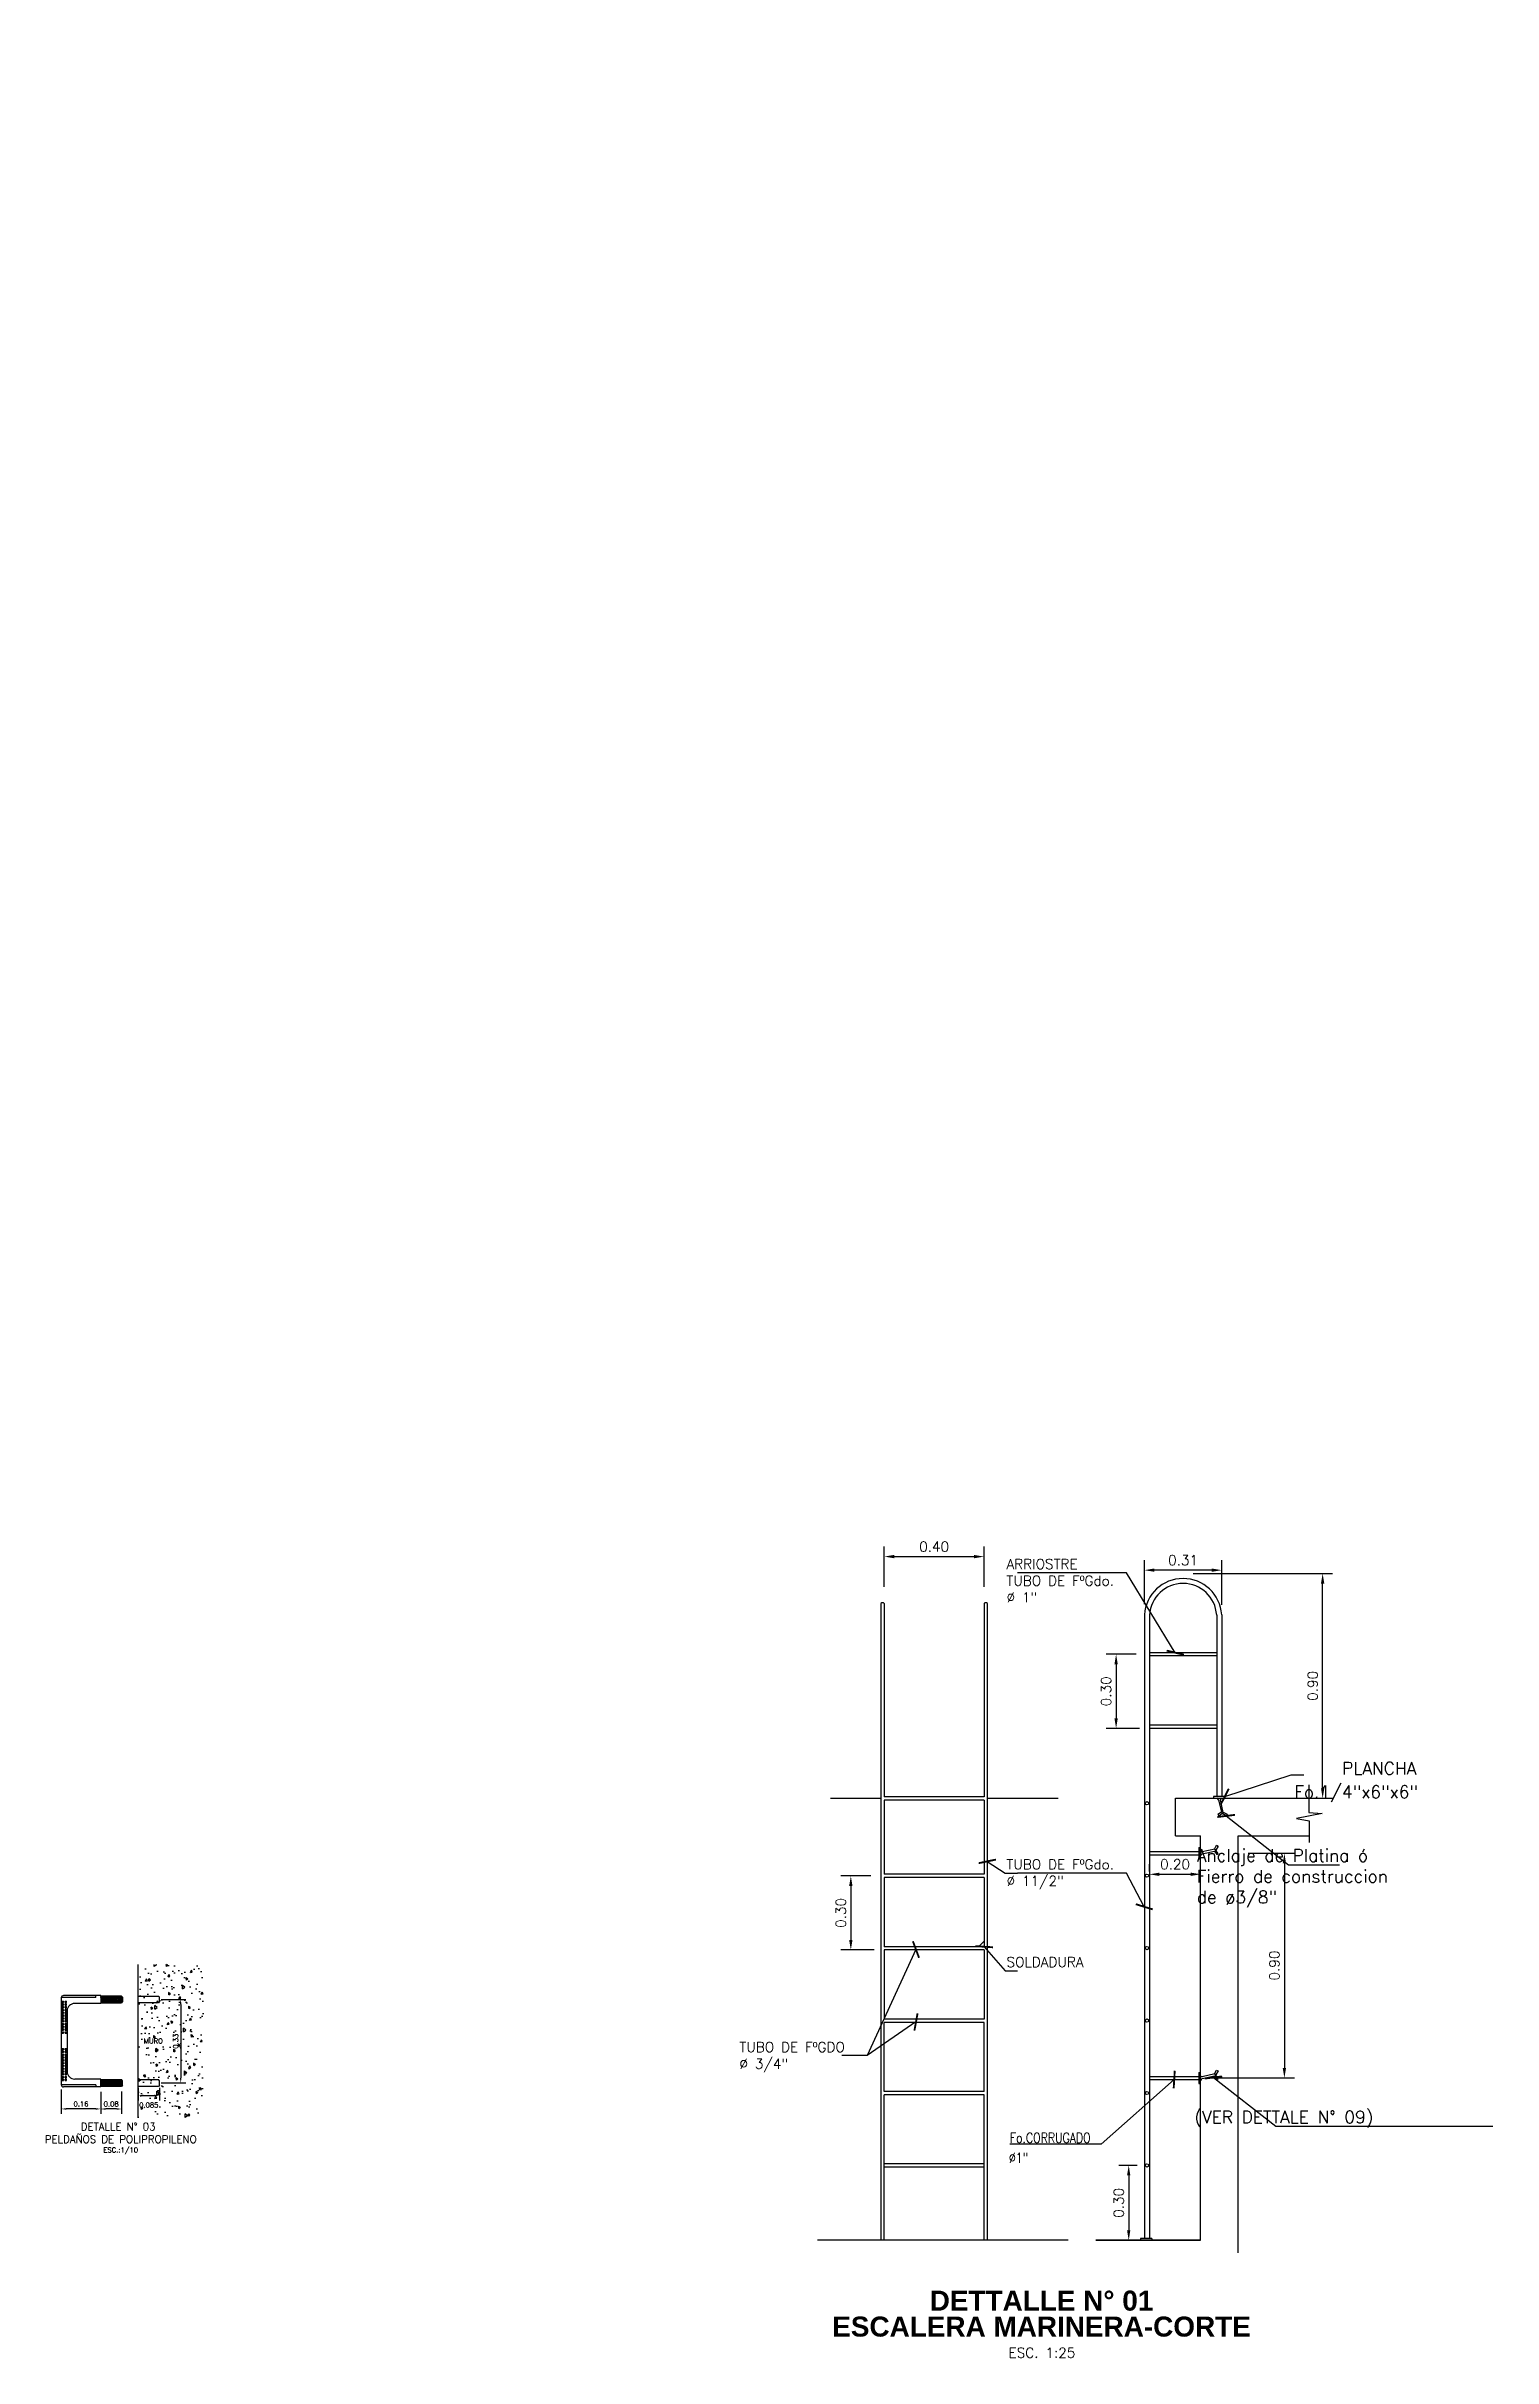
# Model space of a CAD drawing. Header units: metres. Extents: x -90 to 2507, y -28 to 972.
# Drawn here: x 179.18 to 184.98, y 186.22 to 195.48 of the extents above; entities that cross this region are included whole.
import ezdxf
from ezdxf.enums import TextEntityAlignment as Align

# ---------------------------------------------------------------- set-up
doc = ezdxf.new("R2010")
doc.units = ezdxf.units.M
doc.linetypes.add('HIDDEN', pattern=[9.525, 6.35, -3.175])
for name, color, linetype in [('A-MURO', 6, 'Continuous'), ('FIERRO', 6, 'Continuous'), ('G-achurado', 9, 'Continuous'), ('G-acotado', 8, 'Continuous'), ('G-textos-notas', 7, 'Continuous'), ('G-textos-subtitulo', 3, 'Continuous'), ('G-textos-titulos', 4, 'Continuous'), ('S-TUBERIAS-NUEVAS', 3, 'Continuous')]:
    doc.layers.add(name, color=color, linetype=linetype)
doc.styles.add('01COTAS', font='romans.shx')
doc.styles.add('10-NOTAS', font='romans.shx', dxfattribs={"height": 0.02})
doc.styles.add('10-SUBTITULO', font='romand.shx', dxfattribs={"height": 0.03})
doc.styles.add('20-NOTAS', font='romans.shx', dxfattribs={"height": 0.04})
doc.styles.add('20-TITULO', font='arialbd.ttf', dxfattribs={"height": 0.08})
doc.styles.add('25-NOTAS', font='romans.shx', dxfattribs={"height": 0.05})
doc.styles.add('ROMANS', font='romans.shx')
doc.dimstyles.new('DIM-1', dxfattribs={"dimtxt": 0.05, "dimasz": 0.05, "dimexe": 0.05, "dimexo": 0.025, "dimgap": 0.03, "dimtad": 2, "dimtih": 1, "dimtoh": 1, "dimzin": 1, "dimdsep": 46, "dimtxsty": 'ROMANS', "dimblk": 'ARCHTICK', "dimcen": 0, "dimdle": 0.05, "dimclrd": 1, "dimclre": 1, "dimclrt": 256, "dimadec": 0, "dimazin": 0, "dimtfac": 1, "dimtofl": 0, "dimtmove": 0, "dimatfit": 3, "dimldrblk": 'ARCHTICK', "dimfxl": 1, "dimtolj": 1, "dimtzin": 1, "dimlwd": -1, "dimlwe": -1, "dimarcsym": 0})
doc.dimstyles.new('DIM-10-PLANTA', dxfattribs={"dimscale": 0.01, "dimtxt": 2, "dimasz": 2, "dimexe": 2, "dimexo": 2, "dimgap": 1, "dimtad": 1, "dimzin": 1, "dimdsep": 46, "dimtxsty": '01COTAS', "dimcen": 25, "dimclrd": 9, "dimclre": 9, "dimclrt": 7, "dimadec": 0, "dimazin": 0, "dimtfac": 1, "dimtmove": 2, "dimatfit": 3, "dimfxl": 1, "dimtolj": 1, "dimtzin": 0, "dimarcsym": 0})
doc.dimstyles.new('DIM-20-PLANTA', dxfattribs={"dimscale": 0.02, "dimtxt": 2, "dimasz": 2, "dimexe": 2, "dimexo": 2, "dimgap": 1, "dimtad": 1, "dimzin": 1, "dimdsep": 46, "dimtxsty": '01COTAS', "dimcen": 25, "dimclrd": 9, "dimclre": 9, "dimclrt": 7, "dimadec": 0, "dimazin": 0, "dimtfac": 1, "dimtmove": 2, "dimatfit": 3, "dimfxl": 1, "dimtolj": 1, "dimtzin": 0, "dimarcsym": 0})
pattern_1 = [(100, (-18.177328, -18.7406974), (-0.00722282626, -0.00127357915), []), (100, (-18.175345, -18.737865), (-0.00722282626, -0.00127357915), [])]
pattern_2 = [(0, (-18.198747, -18.7406974), (0, 0.005588), [0.005588, -0.005588]), (90, (-18.198747, -18.7406974), (-0.005588, 3e-19), [0.005588, -0.005588])]

msp = doc.modelspace()

# ---------------------------------------------------------------- texts
at = {"layer": 'G-textos-notas', "style": '25-NOTAS'}
for s, p in [('PLANCHA ', (184.3719, 188.5589)), ('Fo.1/4"x6"x6"', (184.1811, 188.4645))]:
    msp.add_text(s, height=0.05, dxfattribs=at).set_placement(p)
at = {"layer": 'G-textos-notas', "style": '10-NOTAS'}
for s, p in [('MURO', (179.6122, 187.4921)), ('ESC.:1/10', (179.4818, 187.0557))]:
    msp.add_text(s, height=0.02, dxfattribs=at).set_placement(p, align=Align.MIDDLE_CENTER)
at = {"layer": 'G-textos-notas', "color": 7, "style": '01COTAS', "width": 0.8}
for s, p in [('Fo.CORRUGADO ', (183.0421, 187.0842)), ('%%C1"', (183.0385, 187.0043))]:
    msp.add_text(s, height=0.04, dxfattribs=at).set_placement(p)
at = {"layer": 'G-textos-notas', "style": '20-NOTAS'}
msp.add_text('ESC. 1:25', height=0.04, dxfattribs=at).set_placement((183.1707, 186.2436), align=Align.MIDDLE)
at = {"layer": 'G-textos-notas', "color": 7, "char_height": 0.04, "attachment_point": 1, "style": '01COTAS'}
for s, insert in [('\\A1;ARRIOSTRE\\PTUBO DE FºGdo.^J%%C 1"', (183.0287, 189.4219)), ('\\A1;TUBO DE FºGdo.^J%%C {\\H1x;11/2}"', (183.0287, 188.2194)), ('\\A1;SOLDADURA', (183.0287, 187.8282)), ('\\A1;TUBO DE FºGDO\\P%%C {\\H1x;3/4}"', (181.9594, 187.4876))]:
    msp.add_mtext(s, dxfattribs=dict(at, insert=insert))
at = {"layer": 'G-textos-notas', "char_height": 0.05, "attachment_point": 2, "style": '25-NOTAS'}
for s, insert in [('\\pxql;Anclaje de Platina ó \\PFierro de construccion \\Pde ø3/8" ', (184.1904, 188.26)), ('\\pxql;(VER DETTALE N° 09)', (184.1393, 187.2127))]:
    msp.add_mtext(s, dxfattribs=dict(at, insert=insert))
at = {"layer": 'G-textos-subtitulo', "style": '10-SUBTITULO'}
for s, p in [('DETALLE N° 03 ', (179.4818, 187.1491)), ('PELDAÑOS DE POLIPROPILENO', (179.4818, 187.0985))]:
    msp.add_text(s, height=0.03, dxfattribs=at).set_placement(p, align=Align.MIDDLE_CENTER)
at = {"layer": 'G-textos-titulos', "style": '20-TITULO'}
for s, p in [('DETTALLE N° 01', (183.1689, 186.4524)), (' ESCALERA MARINERA-CORTE ', (183.1689, 186.3485))]:
    msp.add_text(s, height=0.08, dxfattribs=at).set_placement(p, align=Align.MIDDLE)

# ---------------------------------------------------------------- blocks, each defined once
blk = doc.blocks.new('*D139')
at = {"color": 9, "lineweight": -2, "transparency": 16777216}
for p, q in [((182.4859, 188.153), (182.3653, 188.153)), ((182.4053, 188.113), (182.4053, 187.8965)), ((182.4989, 187.8565), (182.3653, 187.8565))]:
    blk.add_line(p, q, dxfattribs=at)
at = {"color": 9, "transparency": 16777216}
for points in [[(182.3986, 188.113), (182.412, 188.113), (182.4053, 188.153)], [(182.3986, 187.8965), (182.412, 187.8965), (182.4053, 187.8565)]]:
    blk.add_solid(points, dxfattribs=at)
at = {"layer": 'Defpoints', "color": 0, "transparency": 16777216}
for p in [(182.5259, 188.153), (182.4053, 187.8565), (182.5389, 187.8565)]:
    blk.add_point(p, dxfattribs=at)
at = {"color": 7, "transparency": 16777216, "insert": (182.3653, 188.0047), "char_height": 0.04, "attachment_point": 5, "rotation": 90, "style": '01COTAS'}
blk.add_mtext('\\A1;0.30', dxfattribs=at)
blk = doc.blocks.new('*D140')
at = {"color": 9, "lineweight": -2, "transparency": 16777216}
for p, q in [((182.5389, 189.3106), (182.5389, 189.4716)), ((182.9389, 189.3106), (182.9389, 189.4716)), ((182.5789, 189.4316), (182.8989, 189.4316))]:
    blk.add_line(p, q, dxfattribs=at)
at = {"color": 9, "transparency": 16777216}
for points in [[(182.5789, 189.4383), (182.5789, 189.425), (182.5389, 189.4316)], [(182.8989, 189.4383), (182.8989, 189.425), (182.9389, 189.4316)]]:
    blk.add_solid(points, dxfattribs=at)
at = {"layer": 'Defpoints', "color": 0, "transparency": 16777216}
for p in [(182.9389, 189.4316), (182.5389, 189.2706), (182.9389, 189.2706)]:
    blk.add_point(p, dxfattribs=at)
at = {"color": 7, "transparency": 16777216, "insert": (182.7389, 189.4716), "char_height": 0.04, "attachment_point": 5, "style": '01COTAS'}
blk.add_mtext('\\A1;0.40', dxfattribs=at)
blk = doc.blocks.new('*D141')
at = {"color": 9, "lineweight": -2, "transparency": 16777216}
for p, q in [((183.5811, 189.2412), (183.5811, 189.4173)), ((183.8503, 189.3773), (183.6211, 189.3773)), ((183.8903, 189.2388), (183.8903, 189.4173))]:
    blk.add_line(p, q, dxfattribs=at)
at = {"color": 9, "transparency": 16777216}
for points in [[(183.6211, 189.384), (183.6211, 189.3707), (183.5811, 189.3773)], [(183.8503, 189.384), (183.8503, 189.3707), (183.8903, 189.3773)]]:
    blk.add_solid(points, dxfattribs=at)
at = {"layer": 'Defpoints', "color": 0, "transparency": 16777216}
for p in [(183.5811, 189.3773), (183.5811, 189.2012), (183.8903, 189.1988)]:
    blk.add_point(p, dxfattribs=at)
at = {"color": 7, "transparency": 16777216, "insert": (183.7357, 189.4173), "char_height": 0.04, "attachment_point": 5, "style": '01COTAS'}
blk.add_mtext('\\A1;0.31', dxfattribs=at)
blk = doc.blocks.new('*D490')
at = {"color": 9, "lineweight": -2, "transparency": 16777216}
for p, q in [((183.6011, 188.1703), (183.6011, 188.1995)), ((183.806, 188.1703), (183.806, 188.1995)), ((183.6411, 188.1595), (183.766, 188.1595))]:
    blk.add_line(p, q, dxfattribs=at)
at = {"color": 9, "transparency": 16777216}
for points in [[(183.6411, 188.1662), (183.6411, 188.1528), (183.6011, 188.1595)], [(183.766, 188.1662), (183.766, 188.1528), (183.806, 188.1595)]]:
    blk.add_solid(points, dxfattribs=at)
at = {"layer": 'Defpoints', "color": 0, "transparency": 16777216}
for p in [(183.6011, 188.1303), (183.806, 188.1595), (183.806, 188.1303)]:
    blk.add_point(p, dxfattribs=at)
at = {"color": 7, "transparency": 16777216, "insert": (183.7036, 188.1995), "char_height": 0.04, "attachment_point": 5, "style": '01COTAS'}
blk.add_mtext('\\A1;0.20', dxfattribs=at)
blk = doc.blocks.new('*D491')
at = {"color": 9, "lineweight": -2, "transparency": 16777216}
for p, q in [((183.7757, 189.3639), (184.3346, 189.3639)), ((184.2946, 188.5039), (184.2946, 189.3239)), ((184.1929, 188.4639), (184.3346, 188.4639))]:
    blk.add_line(p, q, dxfattribs=at)
at = {"color": 9, "transparency": 16777216}
for points in [[(184.2879, 189.3239), (184.3013, 189.3239), (184.2946, 189.3639)], [(184.2879, 188.5039), (184.3013, 188.5039), (184.2946, 188.4639)]]:
    blk.add_solid(points, dxfattribs=at)
at = {"layer": 'Defpoints', "color": 0, "transparency": 16777216}
for p in [(183.7357, 189.3639), (184.2946, 189.3639), (184.1529, 188.4639)]:
    blk.add_point(p, dxfattribs=at)
at = {"color": 7, "transparency": 16777216, "insert": (184.2546, 188.9139), "char_height": 0.04, "attachment_point": 5, "rotation": 90, "style": '01COTAS'}
blk.add_mtext('\\A1;0.90', dxfattribs=at)
blk = doc.blocks.new('*D492')
at = {"color": 9, "lineweight": -2, "transparency": 16777216}
for p, q in [((183.996, 188.2439), (184.1814, 188.2439)), ((184.1414, 188.2039), (184.1414, 187.3839)), ((183.8392, 187.3439), (184.1814, 187.3439))]:
    blk.add_line(p, q, dxfattribs=at)
at = {"color": 9, "transparency": 16777216}
for points in [[(184.1347, 188.2039), (184.148, 188.2039), (184.1414, 188.2439)], [(184.1347, 187.3839), (184.148, 187.3839), (184.1414, 187.3439)]]:
    blk.add_solid(points, dxfattribs=at)
at = {"layer": 'Defpoints', "color": 0, "transparency": 16777216}
for p in [(183.956, 188.2439), (183.7992, 187.3439), (184.1414, 187.3439)]:
    blk.add_point(p, dxfattribs=at)
at = {"color": 7, "transparency": 16777216, "insert": (184.1014, 187.7939), "char_height": 0.04, "attachment_point": 5, "rotation": 90, "style": '01COTAS'}
blk.add_mtext('\\A1;0.90', dxfattribs=at)
blk = doc.blocks.new('*D493')
at = {"color": 9, "lineweight": -2, "transparency": 16777216}
for p, q in [((183.5512, 186.9939), (183.478, 186.9939)), ((183.518, 186.9539), (183.518, 186.7339)), ((183.5252, 186.6939), (183.478, 186.6939))]:
    blk.add_line(p, q, dxfattribs=at)
at = {"color": 9, "transparency": 16777216}
for points in [[(183.5113, 186.9539), (183.5246, 186.9539), (183.518, 186.9939)], [(183.5113, 186.7339), (183.5246, 186.7339), (183.518, 186.6939)]]:
    blk.add_solid(points, dxfattribs=at)
at = {"layer": 'Defpoints', "color": 0, "transparency": 16777216}
for p in [(183.5912, 186.9939), (183.518, 186.6939), (183.5652, 186.6939)]:
    blk.add_point(p, dxfattribs=at)
at = {"color": 7, "transparency": 16777216, "insert": (183.478, 186.8439), "char_height": 0.04, "attachment_point": 5, "rotation": 90, "style": '01COTAS'}
blk.add_mtext('\\A1;0.30', dxfattribs=at)
blk = doc.blocks.new('*D537')
at = {"layer": 'Defpoints', "color": 0, "transparency": 16777216}
for p in [(179.4017, 187.3081), (179.4855, 187.3102), (179.4017, 187.2197)]:
    blk.add_point(p, dxfattribs=at)
at = {"layer": 'G-acotado', "color": 9, "lineweight": -2, "transparency": 16777216}
for p, q in [((179.4017, 187.2881), (179.4017, 187.1997)), ((179.4855, 187.2902), (179.4855, 187.1997)), ((179.4655, 187.2197), (179.4217, 187.2197))]:
    blk.add_line(p, q, dxfattribs=at)
at = {"layer": 'G-acotado', "color": 9, "transparency": 16777216}
for points in [[(179.4217, 187.223), (179.4217, 187.2163), (179.4017, 187.2197)], [(179.4655, 187.223), (179.4655, 187.2163), (179.4855, 187.2197)]]:
    blk.add_solid(points, dxfattribs=at)
at = {"layer": 'G-acotado', "color": 7, "transparency": 16777216, "insert": (179.4436, 187.2397), "char_height": 0.02, "attachment_point": 5, "style": '01COTAS'}
blk.add_mtext('\\A1;0.08', dxfattribs=at)
blk = doc.blocks.new('*D538')
at = {"layer": 'Defpoints', "color": 0, "transparency": 16777216}
for p in [(179.2439, 187.3175), (179.4017, 187.3081), (179.2439, 187.2199)]:
    blk.add_point(p, dxfattribs=at)
at = {"layer": 'G-acotado', "color": 9, "lineweight": -2, "transparency": 16777216}
for p, q in [((179.2439, 187.2975), (179.2439, 187.1999)), ((179.4017, 187.2881), (179.4017, 187.1999)), ((179.3817, 187.2199), (179.2639, 187.2199))]:
    blk.add_line(p, q, dxfattribs=at)
at = {"layer": 'G-acotado', "color": 9, "transparency": 16777216}
for points in [[(179.2639, 187.2232), (179.2639, 187.2165), (179.2439, 187.2199)], [(179.3817, 187.2232), (179.3817, 187.2165), (179.4017, 187.2199)]]:
    blk.add_solid(points, dxfattribs=at)
at = {"layer": 'G-acotado', "color": 7, "transparency": 16777216, "insert": (179.3228, 187.2399), "char_height": 0.02, "attachment_point": 5, "style": '01COTAS'}
blk.add_mtext('\\A1;0.16', dxfattribs=at)
blk = doc.blocks.new('*D310')
at = {"layer": 'Defpoints', "color": 0, "transparency": 16777216}
for p in [(179.6231, 187.6583), (179.6231, 187.3239), (179.722, 187.3239)]:
    blk.add_point(p, dxfattribs=at)
at = {"layer": 'G-acotado', "color": 9, "lineweight": -2, "transparency": 16777216}
for p, q in [((179.6431, 187.6583), (179.742, 187.6583)), ((179.722, 187.6383), (179.722, 187.3439)), ((179.6431, 187.3239), (179.742, 187.3239))]:
    blk.add_line(p, q, dxfattribs=at)
at = {"layer": 'G-acotado', "color": 9, "transparency": 16777216}
for points in [[(179.7186, 187.6383), (179.7253, 187.6383), (179.722, 187.6583)], [(179.7186, 187.3439), (179.7253, 187.3439), (179.722, 187.3239)]]:
    blk.add_solid(points, dxfattribs=at)
at = {"layer": 'G-acotado', "color": 7, "transparency": 16777216, "insert": (179.702, 187.4911), "char_height": 0.02, "attachment_point": 5, "rotation": 90, "style": '01COTAS'}
blk.add_mtext('\\A1;0.33', dxfattribs=at)
blk = doc.blocks.new('*D311')
at = {"layer": 'Defpoints', "color": 0, "transparency": 16777216}
for p in [(179.5518, 187.3239), (179.6366, 187.3239), (179.6366, 187.2736)]:
    blk.add_point(p, dxfattribs=at)
at = {"layer": 'G-acotado', "color": 9, "lineweight": -2, "transparency": 16777216}
for p, q in [((179.5518, 187.3039), (179.5518, 187.2536)), ((179.5718, 187.2736), (179.6166, 187.2736)), ((179.6366, 187.3039), (179.6366, 187.2536))]:
    blk.add_line(p, q, dxfattribs=at)
at = {"layer": 'G-acotado', "color": 9, "transparency": 16777216}
for points in [[(179.5718, 187.277), (179.5718, 187.2703), (179.5518, 187.2736)], [(179.6166, 187.277), (179.6166, 187.2703), (179.6366, 187.2736)]]:
    blk.add_solid(points, dxfattribs=at)
at = {"layer": 'G-acotado', "color": 7, "transparency": 16777216, "insert": (179.5942, 187.2357), "char_height": 0.02, "attachment_point": 5, "style": '01COTAS'}
blk.add_mtext('\\A1;0.085', dxfattribs=at)
blk = doc.blocks.new('*D343')
at = {"color": 9, "lineweight": -2, "transparency": 16777216}
for p, q in [((183.5481, 189.0404), (183.4275, 189.0404)), ((183.4675, 189.0004), (183.4675, 188.7839)), ((183.5611, 188.7439), (183.4275, 188.7439))]:
    blk.add_line(p, q, dxfattribs=at)
at = {"color": 9, "transparency": 16777216}
for points in [[(183.4609, 189.0004), (183.4742, 189.0004), (183.4675, 189.0404)], [(183.4609, 188.7839), (183.4742, 188.7839), (183.4675, 188.7439)]]:
    blk.add_solid(points, dxfattribs=at)
at = {"layer": 'Defpoints', "color": 0, "transparency": 16777216}
for p in [(183.5881, 189.0404), (183.4675, 188.7439), (183.6011, 188.7439)]:
    blk.add_point(p, dxfattribs=at)
at = {"color": 7, "transparency": 16777216, "insert": (183.4275, 188.8922), "char_height": 0.04, "attachment_point": 5, "rotation": 90, "style": '01COTAS'}
blk.add_mtext('\\A1;0.30', dxfattribs=at)

# ---------------------------------------------------------------- dimensions: what is measured, and where the dimension line sits
for base, p1, p2, picture, middle in [((182.9389, 189.4316), (182.5389, 189.2706), (182.9389, 189.2706), '*D140', (182.7389, 189.4716)), ((183.5811, 189.3773), (183.8903, 189.1988), (183.5811, 189.2012), '*D141', (183.7357, 189.4173)), ((183.806, 188.1595), (183.6011, 188.1303), (183.806, 188.1303), '*D490', (183.7036, 188.1995))]:
    dim = msp.add_linear_dim(base=base, p1=p1, p2=p2, dimstyle='DIM-20-PLANTA')
    dim.commit()
    dim.dimension.update_dxf_attribs({"geometry": picture, "text_midpoint": middle})
for base, p1, p2, picture, middle in [((184.2946, 189.3639), (184.1529, 188.4639), (183.7357, 189.3639), '*D491', (184.2546, 188.9139)), ((183.4675, 188.7439), (183.5881, 189.0404), (183.6011, 188.7439), '*D343', (183.4275, 188.8922)), ((184.1414, 187.3439), (183.956, 188.2439), (183.7992, 187.3439), '*D492', (184.1014, 187.7939)), ((182.4053, 187.8565), (182.5259, 188.153), (182.5389, 187.8565), '*D139', (182.3653, 188.0047)), ((183.518, 186.6939), (183.5912, 186.9939), (183.5652, 186.6939), '*D493', (183.478, 186.8439))]:
    dim = msp.add_linear_dim(base=base, p1=p1, p2=p2, angle=90, dimstyle='DIM-20-PLANTA')
    dim.commit()
    dim.dimension.update_dxf_attribs({"geometry": picture, "text_midpoint": middle})
at = {"layer": 'G-acotado'}
dim = msp.add_linear_dim(base=(179.722, 187.3239), p1=(179.6231, 187.6583), p2=(179.6231, 187.3239), angle=90, dimstyle='DIM-10-PLANTA', dxfattribs=at)
dim.commit()
dim.dimension.update_dxf_attribs({"geometry": '*D310', "text_midpoint": (179.702, 187.4911)})
for base, p1, p2, picture, middle in [((179.2439, 187.2199), (179.4017, 187.3081), (179.2439, 187.3175), '*D538', (179.3228, 187.2399)), ((179.4017, 187.2197), (179.4855, 187.3102), (179.4017, 187.3081), '*D537', (179.4436, 187.2397))]:
    dim = msp.add_linear_dim(base=base, p1=p1, p2=p2, dimstyle='DIM-10-PLANTA', dxfattribs=at)
    dim.commit()
    dim.dimension.update_dxf_attribs({"geometry": picture, "text_midpoint": middle})
dim = msp.add_linear_dim(base=(179.6366, 187.2736), p1=(179.5518, 187.3239), p2=(179.6366, 187.3239), dimstyle='DIM-10-PLANTA', override={"dimdec": 3}, dxfattribs=at)
dim.commit()
dim.dimension.update_dxf_attribs({"geometry": '*D311', "text_midpoint": (179.5942, 187.2357), "dimtype": 160})

# ---------------------------------------------------------------- hatches: boundary and pattern name
h = msp.add_hatch()
h.set_pattern_fill('ANGLE', color=8)
h.set_pattern_definition([(0, (33.313, 1.903), (0, 6.985), [5.08, -1.905]), (90, (33.313, 1.903), (-6.985, 4e-16), [5.08, -1.905])])
h.paths.add_polyline_path([(183.323, 195.4479), (183.3094, 195.4378, 0.443988), (183.2855, 195.4676), (183.282, 195.4617), (183.2647, 195.4784), (183.2926, 195.4795), (183.2883, 195.4723, -0.344332)])
h = msp.add_hatch()
h.set_pattern_fill('ANGLE', color=8, scale=2)
h.set_pattern_definition([(0, (-182.939, -187.87), (0, 13.97), [10.16, -3.81]), (90, (-182.939, -187.87), (-13.97, 9e-16), [10.16, -3.81])])
h.paths.add_polyline_path([(182.9389, 187.8924), (182.9159, 187.8695), (182.9389, 187.8695)])
h = msp.add_hatch()
h.set_pattern_fill('SQUARE', color=8, scale=0.00176)
h.set_pattern_definition(pattern_2)
h.paths.add_polyline_path([(179.2439, 187.6576), (179.2668, 187.6576), (179.2668, 187.5188), (179.2439, 187.5188)])
h = msp.add_hatch()
h.set_pattern_fill('ANSI32', color=8, scale=0.00077, angle=55)
h.set_pattern_definition(pattern_1)
h.paths.add_polyline_path([(179.4017, 187.672), (179.4017, 187.6447), (179.4855, 187.6447), (179.4855, 187.672)])
h = msp.add_hatch()
h.set_pattern_fill('ANSI32', color=8, scale=0.0011, angle=45)
h.set_pattern_definition([(90, (-18.177328, -18.740697), (-0.0104775, 2e-18), []), (90, (-18.173835, -18.737205), (-0.0104775, 2e-18), [])])
h.paths.add_polyline_path([(179.4896, 187.667), (179.4855, 187.672), (179.4855, 187.6447), (179.4896, 187.6496)])
h = msp.add_hatch()
h.set_pattern_fill('SQUARE', color=8, scale=0.00176)
h.set_pattern_definition(pattern_2)
h.paths.add_polyline_path([(179.2439, 187.3297), (179.2668, 187.3297), (179.2668, 187.4634), (179.2439, 187.4634)])
h = msp.add_hatch()
h.set_pattern_fill('ANSI32', color=8, scale=0.001, angle=45)
h.paths.add_polyline_path([(179.6972, 187.3235), (179.6935, 187.319), (179.6935, 187.3438), (179.6972, 187.3394)])
h = msp.add_hatch()
h.set_pattern_fill('ANSI32', color=8, scale=0.00077, angle=55)
h.set_pattern_definition(pattern_1)
h.paths.add_polyline_path([(179.4855, 187.3102), (179.4017, 187.3102), (179.4017, 187.3375), (179.4855, 187.3375)])
h = msp.add_hatch()
h.set_pattern_fill('ANSI32', color=8, scale=0.0011, angle=45)
h.paths.add_polyline_path([(179.4896, 187.3326), (179.4855, 187.3375), (179.4855, 187.3102), (179.4896, 187.3152)])
at = {"layer": 'G-achurado'}
h = msp.add_hatch(dxfattribs=at)
h.set_pattern_fill('AR-CONC', color=256, scale=0.0005, angle=45, style=0)
h.paths.add_polyline_path([(179.5518, 187.7983), (179.8122, 187.7983), (179.8122, 187.1839), (179.5518, 187.1839)])

# ---------------------------------------------------------------- linework, layer by layer
for points in [[(182.9159, 187.8695), (182.9389, 187.8924)], [(179.2439, 187.6647), (179.2439, 187.3175)], [(179.3828, 187.6661), (179.244, 187.6661)], [(179.4017, 187.6741), (179.2533, 187.6741)], [(179.4017, 187.6425), (179.2976, 187.6425)], [(179.3828, 187.6661), (179.3828, 187.6741)], [(179.4017, 187.6741), (179.4017, 187.6425)], [(179.4896, 187.667), (179.4855, 187.672)], [(179.4896, 187.6496), (179.4855, 187.6447)], [(179.4896, 187.667), (179.4896, 187.6496)], [(179.2668, 187.6135), (179.2668, 187.3687)], [(179.3828, 187.3161), (179.244, 187.3161)], [(179.4017, 187.3081), (179.2533, 187.3081)], [(179.4017, 187.3397), (179.2976, 187.3397)], [(179.3828, 187.3161), (179.3828, 187.3081)], [(179.4017, 187.3081), (179.4017, 187.3397)], [(179.4896, 187.3326), (179.4855, 187.3375)], [(179.4896, 187.3152), (179.4855, 187.3102)], [(179.4896, 187.3152), (179.4896, 187.3326)]]:
    msp.add_lwpolyline(points)
at = {"color": 1}
msp.add_lwpolyline([(179.5518, 187.1839), (179.5518, 187.7983)], dxfattribs=at)
for points in [[(179.4855, 187.672), (179.4017, 187.672), (179.4017, 187.6447), (179.4855, 187.6447)], [(179.4855, 187.3102), (179.4017, 187.3102), (179.4017, 187.3375), (179.4855, 187.3375)]]:
    msp.add_lwpolyline(points, close=True)
at = {"linetype": 'HIDDEN', "ltscale": 0.3}
for points in [[(179.6326, 187.6447), (179.5518, 187.6447), (179.5518, 187.672), (179.6326, 187.672)], [(179.6326, 187.3102), (179.5518, 187.3102), (179.5518, 187.3375), (179.6326, 187.3375)]]:
    msp.add_lwpolyline(points, dxfattribs=at)
at = {"linetype": 'HIDDEN', "ltscale": 0.7}
for points in [[(179.6366, 187.667), (179.6326, 187.672)], [(179.6366, 187.6496), (179.6326, 187.6447)], [(179.6366, 187.6496), (179.6366, 187.667)], [(179.6366, 187.3326), (179.6326, 187.3375)], [(179.6366, 187.3152), (179.6326, 187.3102)], [(179.6366, 187.3152), (179.6366, 187.3326)]]:
    msp.add_lwpolyline(points, dxfattribs=at)
for centre, radius, start, end in [((179.2533, 187.6647), 0.00938, 90, 180), ((179.2983, 187.6109), 0.0316, 91.25389, 175.26863), ((179.2983, 187.3713), 0.0316, 184.73137, 268.74611), ((179.2533, 187.3175), 0.00938, 180, 270)]:
    msp.add_arc(centre, radius, start, end)
at = {"layer": 'A-MURO', "color": 1, "ltscale": 0.18}
for p, q in [((182.3243, 188.4639), (182.5259, 188.4639)), ((182.9519, 188.4639), (183.2349, 188.4639)), ((183.706, 188.3139), (183.706, 188.4639)), ((183.706, 188.4639), (184.2392, 188.4639)), ((183.706, 188.3139), (183.806, 188.3139)), ((183.806, 186.6939), (183.806, 188.3139)), ((183.956, 186.6439), (183.956, 188.3139)), ((183.956, 188.3139), (184.2392, 188.3139)), ((183.386, 186.6939), (183.806, 186.6939))]:
    msp.add_line(p, q, dxfattribs=at)
for points in [[(183.8775, 188.4575), (183.8889, 188.4089), (183.8746, 188.3986), (183.8788, 188.3932), (183.8968, 188.4065), (183.8854, 188.4574)], [(184.2392, 188.5179), (184.2392, 188.4071), (184.2921, 188.4031), (184.1892, 188.3831), (184.2402, 188.3742), (184.2402, 188.2873)], [(183.8963, 188.4089), (183.9121, 188.3999), (183.9082, 188.3932), (183.8925, 188.4033)], [(183.861, 188.2599), (183.87, 188.2757), (183.8767, 188.2719), (183.8666, 188.2561)], [(183.8124, 188.2412), (183.8611, 188.2526), (183.8713, 188.2382), (183.8767, 188.2424), (183.8634, 188.2605), (183.8125, 188.2491)], [(183.8124, 187.3412), (183.8611, 187.3526), (183.8713, 187.3382), (183.8767, 187.3424), (183.8634, 187.3605), (183.8125, 187.3491)], [(183.861, 187.3599), (183.87, 187.3757), (183.8767, 187.3719), (183.8666, 187.3561)], [(183.2762, 186.6939), (182.2725, 186.6939)], [(183.806, 186.6939), (183.386, 186.6939)]]:
    msp.add_lwpolyline(points, dxfattribs=at)
for centre, radius, start, end in [((183.8658, 188.4517), 0.0131, 26.39565, 68.83099), ((183.8946, 188.4573), 0.0092, 133.95026, 179.51382), ((183.8126, 188.2583), 0.0092, 223.95026, 269.51382), ((183.8182, 188.2295), 0.0131, 116.39565, 158.83099), ((183.8126, 187.3583), 0.0092, 223.95026, 269.51382), ((183.8182, 187.3295), 0.0131, 116.39565, 158.83099)]:
    msp.add_arc(centre, radius, start, end, dxfattribs=at)
at = {"layer": 'S-TUBERIAS-NUEVAS', "color": 2}
for p, q in [((182.5259, 189.2445), (182.5259, 186.6939)), ((182.5389, 189.2445), (182.5389, 188.4695)), ((182.9389, 189.2445), (182.9389, 188.4695)), ((182.9519, 189.2445), (182.9519, 186.6939)), ((183.5811, 189.1988), (183.5811, 186.7007)), ((183.6011, 189.1988), (183.6011, 186.7007)), ((183.8703, 189.1988), (183.8703, 188.4707)), ((183.8903, 189.1988), (183.8903, 188.4707)), ((183.8703, 189.0469), (183.6011, 189.0469)), ((183.8703, 189.0339), (183.6011, 189.0339)), ((183.8703, 188.7569), (183.6011, 188.7569)), ((183.8703, 188.7439), (183.6011, 188.7439)), ((182.9389, 188.4695), (182.5389, 188.4695)), ((182.5389, 188.4565), (182.5389, 188.1595)), ((182.9389, 188.4565), (182.5389, 188.4565)), ((182.9389, 188.4565), (182.9389, 188.1595)), ((183.8578, 188.4707), (183.8578, 188.4639)), ((183.9027, 188.4707), (183.8578, 188.4707)), ((183.9027, 188.4707), (183.9027, 188.4639)), ((183.6011, 188.2504), (183.7992, 188.2504)), ((183.6011, 188.2374), (183.7992, 188.2374)), ((183.7992, 188.2664), (183.806, 188.2664)), ((183.7992, 188.2664), (183.7992, 188.2215)), ((183.7992, 188.2664), (183.806, 188.2664)), ((183.7992, 188.2664), (183.7992, 188.2215)), ((183.7992, 188.2215), (183.806, 188.2215)), ((183.7992, 188.2215), (183.806, 188.2215)), ((182.9389, 188.1595), (182.5389, 188.1595)), ((182.5389, 188.1465), (182.5389, 187.8695)), ((182.9389, 188.1465), (182.5389, 188.1465)), ((182.9389, 188.1465), (182.9389, 187.8695)), ((182.9389, 187.8695), (182.5389, 187.8695)), ((182.5389, 187.8565), (182.5389, 187.5795)), ((182.9389, 187.8565), (182.5389, 187.8565)), ((182.9389, 187.8565), (182.9389, 187.5795)), ((182.9389, 187.5795), (182.5389, 187.5795)), ((182.5389, 187.2895), (182.5389, 187.5665)), ((182.9389, 187.5665), (182.5389, 187.5665)), ((182.9389, 187.2895), (182.9389, 187.5665)), ((183.6011, 187.3504), (183.7992, 187.3504)), ((183.7992, 187.3664), (183.806, 187.3664)), ((183.7992, 187.3664), (183.7992, 187.3215)), ((183.7992, 187.3664), (183.806, 187.3664)), ((183.7992, 187.3664), (183.7992, 187.3215)), ((182.9389, 187.2895), (182.5389, 187.2895)), ((182.5389, 186.6939), (182.5389, 187.2765)), ((182.9389, 187.2765), (182.5389, 187.2765)), ((182.9389, 186.6939), (182.9389, 187.2765)), ((183.6011, 187.3374), (183.7992, 187.3374)), ((183.7992, 187.3215), (183.806, 187.3215)), ((183.7992, 187.3215), (183.806, 187.3215)), ((182.9389, 187.0004), (182.5389, 187.0004)), ((182.9389, 186.9874), (182.5389, 186.9874)), ((183.5652, 186.7007), (183.5652, 186.6939)), ((183.6101, 186.7007), (183.5652, 186.7007)), ((183.6101, 186.7007), (183.6101, 186.6939))]:
    msp.add_line(p, q, dxfattribs=at)
at = {"layer": 'S-TUBERIAS-NUEVAS', "color": 1}
for centre in [(183.5912, 188.4439), (183.5912, 188.1539), (183.5912, 187.8639), (183.5912, 187.5739), (183.5912, 187.2839), (183.5912, 186.9939)]:
    msp.add_circle(centre, 0.0065, dxfattribs=at)
at = {"layer": 'S-TUBERIAS-NUEVAS', "color": 2}
for centre, radius, start, end in [((183.7357, 189.189), 0.1549, 3.61566, 176.38434), ((183.7357, 189.189), 0.1349, 3.61566, 176.38434), ((182.5324, 189.2364), 0.0104, 51.13318, 128.86682), ((182.9454, 189.2364), 0.0104, 51.13318, 128.86682)]:
    msp.add_arc(centre, radius, start, end, dxfattribs=at)

msp.set_redraw_order([(e.dxf.handle, doc.entitydb.next_handle()) for e in msp.query("TEXT MTEXT ATTDEF DIMENSION ARC_DIMENSION")])  # texts and dimensions are drawn at this point

# ---------------------------------------------------------------- leaders
at = {"layer": 'FIERRO', "linetype": 'Continuous'}
for points in [[(183.7045, 189.0469), (183.5088, 189.3671), (183.0733, 189.3671)], [(183.9027, 188.4707), (184.1688, 188.5575), (184.2188, 188.5575)], [(183.9082, 188.3932), (184.1575, 188.1978), (184.3627, 188.1978)], [(183.5802, 188.0294), (183.5088, 188.1646), (183.0733, 188.1646)], [(182.6662, 187.8582), (182.4712, 187.4334), (182.3695, 187.4334)], [(182.6662, 187.5682), (182.4712, 187.4334), (182.3695, 187.4334)], [(183.8572, 187.3459), (184.1065, 187.1505), (184.9758, 187.1505)], [(183.7002, 187.3374), (183.4082, 187.0786), (183.0421, 187.0786)]]:
    msp.add_leader(points, dimstyle='DIM-1', override={"dimtad": 0}, dxfattribs=at)
at = {"layer": 'FIERRO', "linetype": 'Continuous', "annotation_type": 0, "has_hookline": 1, "hookline_direction": 0}
msp.add_leader([(182.9519, 188.2113), (183.0233, 188.1646), (183.0733, 188.1646)], dimstyle='DIM-1', override={"dimtad": 0}, dxfattribs=at)
at = {"layer": 'FIERRO', "linetype": 'Continuous', "annotation_type": 0, "has_hookline": 1, "hookline_direction": 0, "text_width": 0.3352}
msp.add_leader([(182.9389, 187.8695), (183.0233, 187.7734), (183.0733, 187.7734)], dimstyle='DIM-1', override={"dimtad": 0}, dxfattribs=at)

doc.saveas('drawing.dxf')
